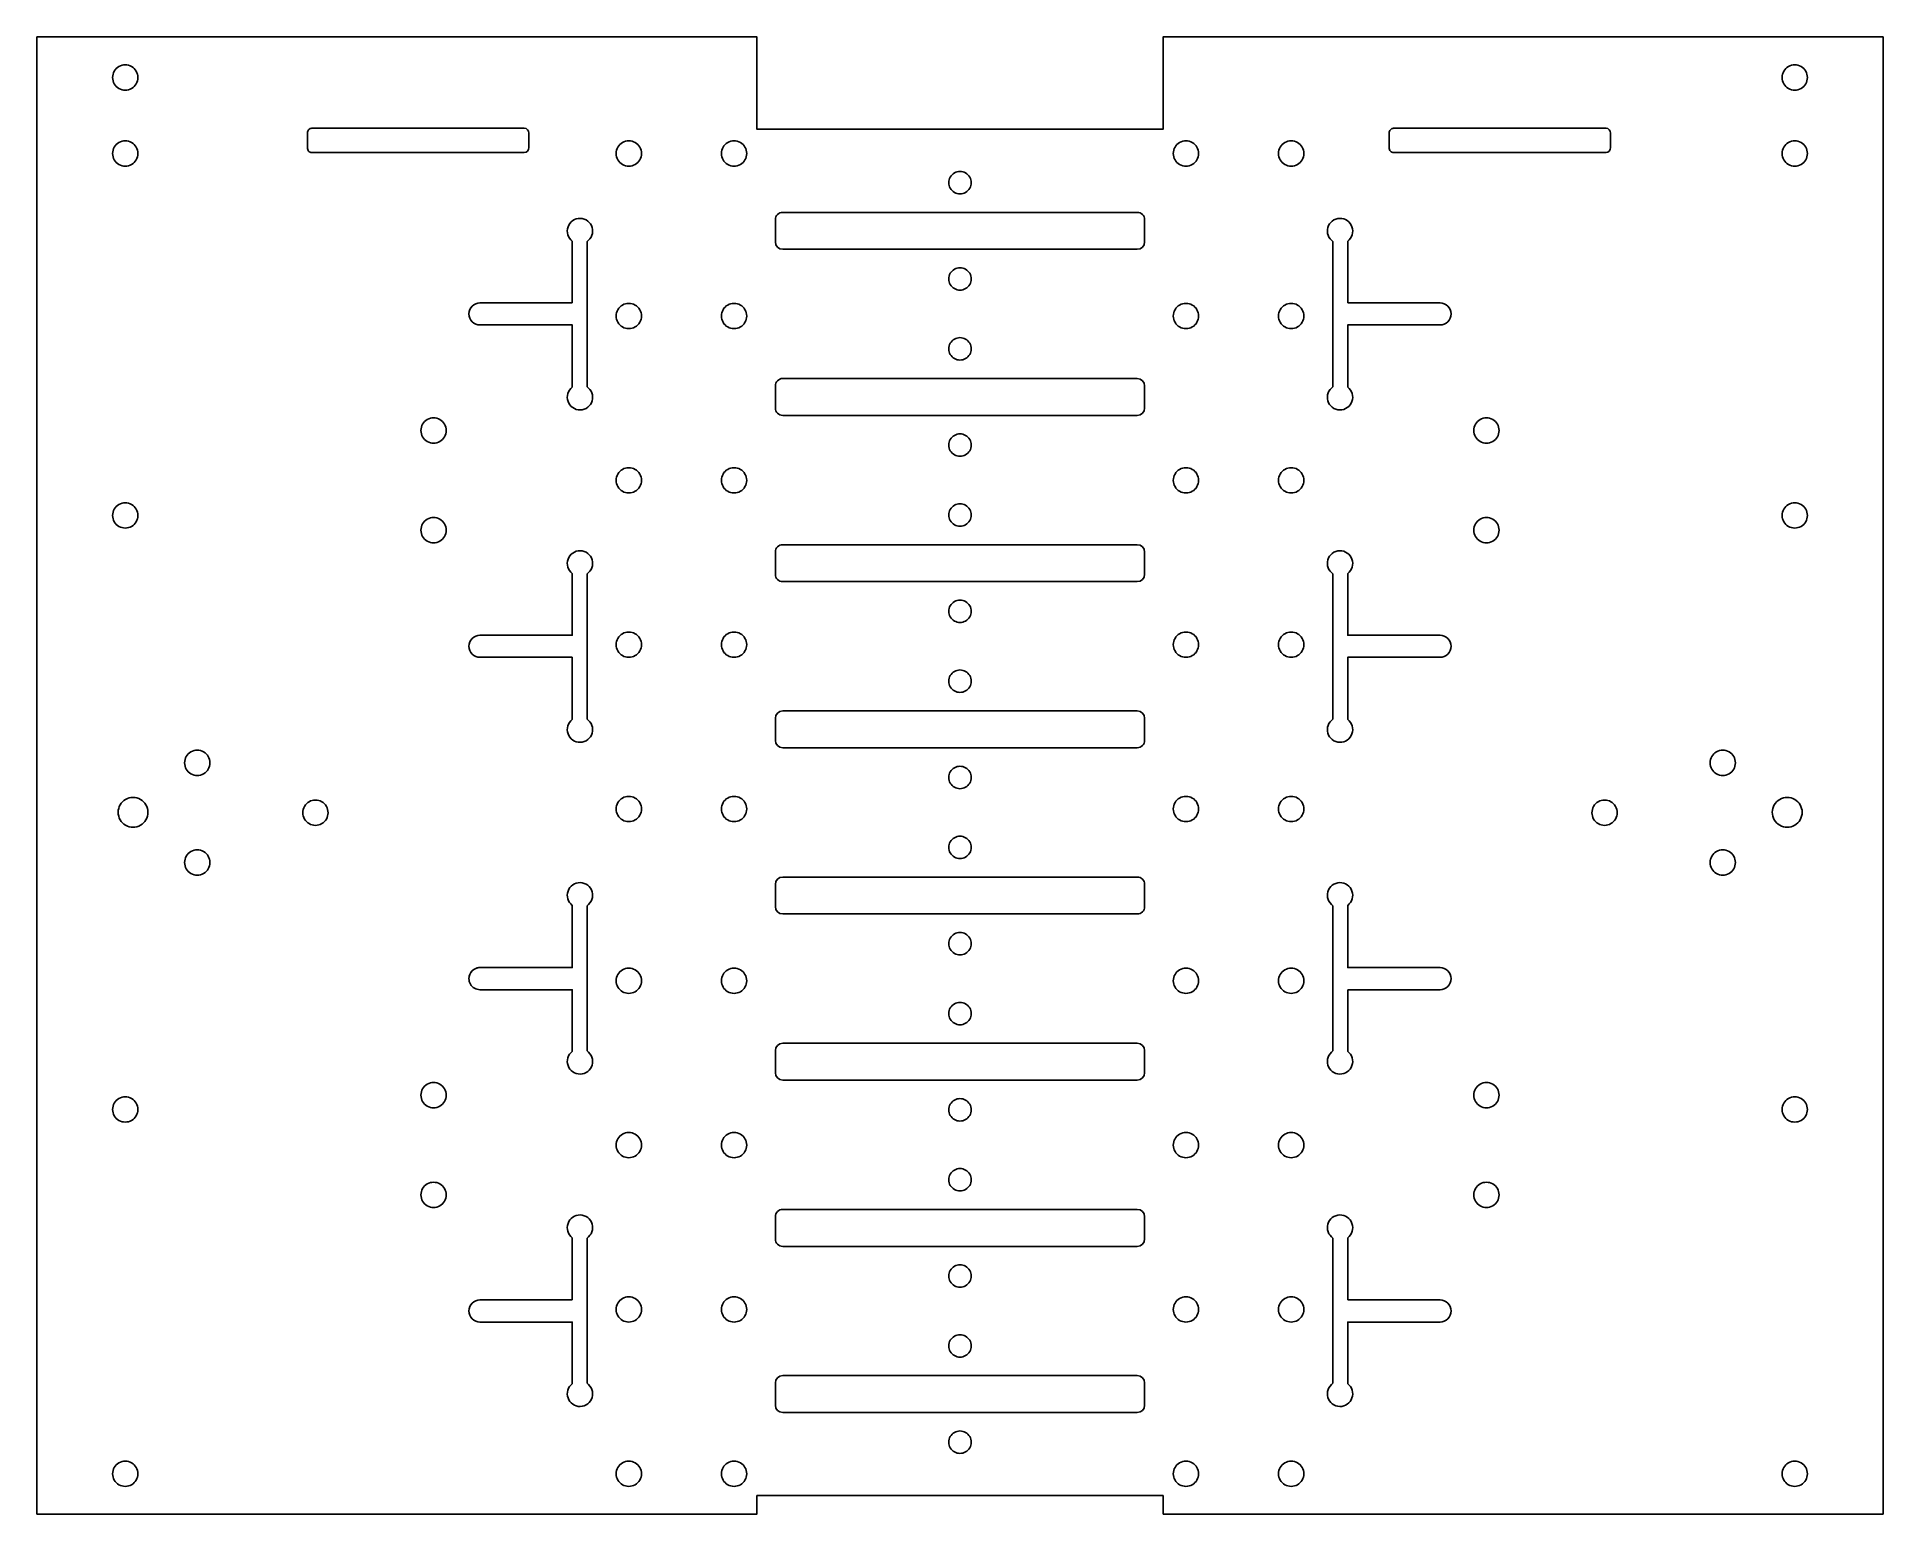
# Model space of a CAD drawing. Extents: x 0 to 250, y 0 to 200.
import ezdxf

# ---------------------------------------------------------------- set-up
doc = ezdxf.new("R2010")
doc.units = 0
doc.layers.get('0').update_dxf_attribs({"linetype": 'CONTINUOUS'})

msp = doc.modelspace()

# ---------------------------------------------------------------- linework, layer by layer
at = {"color": 7}
for points in [[(152.641111, 0.141103), (250.141112, 0.141103), (250.141112, 92.641119), (250.141112, 97.641117), (250.141112, 200.141118), (152.641111, 200.141118), (152.641111, 187.641116), (97.641113, 187.641116), (97.641113, 200.141118), (0.141111, 200.141118), (0.141111, 97.641117), (0.141111, 92.641119), (0.141111, 0.141103), (97.641113, 0.141103), (97.641113, 2.641124), (152.641111, 2.641124)], [(13.820105, 194.641116)], [(239.891117, 194.641116)], [(36.760534, 187.118653)], [(183.256312, 187.118653)], [(13.820121, 184.355589)], [(82.005221, 184.355619)], [(96.255609, 184.355619)], [(157.455612, 184.355619)], [(171.705223, 184.355619)], [(239.891101, 184.355589)], [(126.65821, 180.408215)], [(100.141113, 172.391118)], [(126.65821, 167.374017)], [(82.005221, 162.355618)], [(96.255609, 162.355618)], [(157.455612, 162.355618)], [(171.705223, 162.355618)], [(126.65821, 157.908215)], [(100.141113, 149.891118)], [(55.570122, 146.855588)], [(198.141099, 146.855588)], [(126.65821, 144.874017)], [(82.005221, 140.105614)], [(96.255609, 140.105614)], [(157.455612, 140.105614)], [(171.705223, 140.105614)], [(13.820109, 135.355619)], [(126.65821, 135.408215)], [(239.891114, 135.355619)], [(55.570122, 133.355591)], [(198.141099, 133.355591)], [(100.141113, 127.391118)], [(126.65821, 122.374017)], [(82.005221, 117.855617)], [(96.255609, 117.855617)], [(157.455612, 117.855617)], [(171.705223, 117.855617)], [(126.65821, 112.908215)], [(100.141113, 104.891118)], [(23.570119, 101.855588)], [(230.141099, 101.855588)], [(126.65821, 99.874015)], [(15.17971, 95.160418)], [(39.570122, 95.105588)], [(82.005221, 95.605616)], [(96.255609, 95.605616)], [(157.455612, 95.605616)], [(171.705223, 95.605616)], [(214.141099, 95.105588)], [(239.17971, 95.160418)], [(126.65821, 90.408218)], [(23.570119, 88.355591)], [(230.141099, 88.355591)], [(100.141113, 85.391117)], [(126.65821, 77.374015)], [(82.005221, 72.355618)], [(96.255609, 72.355618)], [(157.455612, 72.355618)], [(171.705223, 72.355618)], [(126.65821, 67.908218)], [(100.141113, 62.891117)], [(55.570122, 56.855588)], [(198.141099, 56.855588)], [(13.820109, 54.926617)], [(126.65821, 54.874015)], [(239.891114, 54.926617)], [(82.005221, 50.105617)], [(96.255609, 50.105617)], [(157.455612, 50.105617)], [(171.705223, 50.105617)], [(126.65821, 45.408218)], [(55.570122, 43.355591)], [(198.141099, 43.355591)], [(100.141113, 40.391117)], [(126.65821, 32.374015)], [(82.005221, 27.855614)], [(96.255609, 27.855614)], [(157.455612, 27.855614)], [(171.705223, 27.855614)], [(126.65821, 22.908207)], [(100.141113, 17.891125)], [(126.65821, 9.874012)], [(13.820121, 5.605569)], [(82.005221, 5.605595)], [(96.255609, 5.605595)], [(157.455612, 5.605595)], [(171.705223, 5.605595)], [(239.891101, 5.605569)]]:
    msp.add_lwpolyline(points, close=True, dxfattribs=at)
for points in [[(101.141114, 176.391118), (149.141113, 176.391118)], [(150.141113, 175.391117), (150.141113, 174.391119)], [(100.141113, 173.391119), (100.141113, 172.391118)], [(74.641111, 172.438137), (74.641111, 152.773097)], [(175.641113, 172.438137), (175.641113, 152.773097)], [(60.141108, 164.141116), (72.641112, 164.141116)], [(190.141113, 164.141116), (177.641114, 164.141116)], [(72.641112, 152.722088), (72.641112, 161.141117), (60.141108, 161.141117)], [(74.641111, 161.141117), (74.641111, 152.773097)], [(175.641113, 161.141117), (175.641113, 152.773097)], [(177.641114, 152.722088), (177.641114, 161.141117), (190.141113, 161.141117)], [(100.141113, 150.891119), (100.141113, 149.891118)], [(150.141111, 150.891119), (150.141111, 149.891118)], [(149.141113, 148.891117), (101.141114, 148.891117)], [(100.141113, 128.391119), (100.141113, 127.391118)], [(150.141111, 128.391119), (150.141111, 127.391118)], [(60.141111, 119.141116), (72.641115, 119.141116), (72.641115, 127.489143)], [(74.641114, 127.438134), (74.641114, 107.773097)], [(149.141113, 126.391117), (101.141114, 126.391117)], [(175.641113, 127.438134), (175.641113, 107.773097)], [(190.141113, 119.141116), (177.641111, 119.141116), (177.641111, 127.489143)], [(72.641115, 107.722088), (72.641115, 116.141117)], [(74.641114, 116.141117), (74.641114, 107.773097)], [(175.641113, 116.141117), (175.641113, 107.773097)], [(177.641111, 107.722088), (177.641111, 116.141117), (190.141113, 116.141117)], [(100.141113, 107.891117), (100.141113, 106.891117)], [(150.141111, 107.891117), (150.141111, 106.891117)], [(72.641115, 82.560144), (72.641115, 74.141119), (60.141111, 74.141119)], [(74.641114, 74.141116), (74.641114, 82.509135)], [(74.641114, 62.844098), (74.641114, 82.509135)], [(100.141113, 82.391118), (100.141113, 83.391119)], [(150.141111, 82.391118), (150.141111, 83.391119)], [(175.641113, 74.141116), (175.641113, 82.509135)], [(175.641113, 62.844098), (175.641113, 82.509135)], [(177.641111, 82.560144), (177.641111, 74.141119), (190.141113, 74.141119)], [(101.141111, 81.391117), (149.14111, 81.391117)], [(60.141111, 71.141117), (72.641115, 71.141117), (72.641115, 62.793089)], [(190.141113, 71.141117), (177.641111, 71.141117)], [(100.141113, 61.891117), (100.141113, 62.891117)], [(150.141111, 61.891117), (150.141111, 62.891117)], [(101.141114, 58.891115), (149.141113, 58.891115)], [(100.141113, 39.391117), (100.141113, 40.391117)], [(150.141111, 39.391117), (150.141111, 40.391117)], [(72.641112, 37.560144), (72.641112, 29.141119)], [(74.641111, 17.844109), (74.641111, 37.509135)], [(175.641113, 29.141119), (175.641113, 37.509135)], [(175.641113, 17.844109), (175.641113, 37.509135)], [(177.641114, 37.560144), (177.641114, 29.141119)], [(60.141108, 26.141125), (72.641112, 26.141125), (72.641112, 17.793097)], [(190.141113, 26.141125), (177.641114, 26.141125), (177.641114, 17.793097)], [(100.141113, 16.891106), (100.141113, 17.891125)], [(149.141113, 18.891118), (101.141114, 18.891118)], [(150.141113, 14.891121), (150.141113, 15.891113)], [(101.141114, 13.891128), (149.141113, 13.891128)]]:
    msp.add_lwpolyline(points, dxfattribs=at)
for points in [[(11.248355, 196.125916), (10.717887, 195.81965), (10.391105, 195.253648), (10.391105, 194.641116)], [(12.962855, 196.125916), (12.432387, 196.432182), (11.778823, 196.432182), (11.248355, 196.125916)], [(13.820105, 194.641116), (13.820105, 195.253648), (13.493323, 195.81965), (12.962855, 196.125916)], [(237.319367, 196.125916), (236.788898, 195.81965), (236.462117, 195.253648), (236.462117, 194.641116)], [(239.033867, 196.125916), (238.503398, 196.432182), (237.849835, 196.432182), (237.319367, 196.125916)], [(239.891117, 194.641116), (239.891117, 195.253648), (239.564335, 195.81965), (239.033867, 196.125916)], [(10.391105, 194.641116), (10.391105, 194.028584), (10.717887, 193.462581), (11.248355, 193.156315)], [(11.248355, 193.156315), (11.778823, 192.850049), (12.432387, 192.850049), (12.962855, 193.156315)], [(12.962855, 193.156315), (13.493323, 193.462581), (13.820105, 194.028584), (13.820105, 194.641116)], [(236.462117, 194.641116), (236.462117, 194.028584), (236.788898, 193.462581), (237.319367, 193.156315)], [(237.319367, 193.156315), (237.849835, 192.850049), (238.503398, 192.850049), (239.033867, 193.156315)], [(239.033867, 193.156315), (239.564335, 193.462581), (239.891117, 194.028584), (239.891117, 194.641116)], [(36.936179, 187.582791), (36.823717, 187.459696), (36.760536, 187.29274), (36.760534, 187.118653)], [(37.36021, 187.775034), (37.201169, 187.775039), (37.04864, 187.705887), (36.936179, 187.582791)], [(66.14381, 187.775034), (66.14381, 187.775034), (37.36021, 187.775034), (37.36021, 187.775034)], [(66.743467, 187.118653), (66.743463, 187.481163), (66.474988, 187.775033), (66.14381, 187.775034)], [(183.431956, 187.582791), (183.319495, 187.459696), (183.256314, 187.29274), (183.256312, 187.118653)], [(183.855987, 187.775034), (183.696946, 187.775039), (183.544418, 187.705887), (183.431956, 187.582791)], [(212.639588, 187.775034), (212.639588, 187.775034), (183.855987, 187.775034), (183.855987, 187.775034)], [(213.239247, 187.118653), (213.239243, 187.481164), (212.970767, 187.775035), (212.639588, 187.775034)], [(11.248371, 185.84039), (10.717903, 185.534124), (10.391121, 184.968121), (10.391121, 184.355589)], [(12.962871, 185.84039), (12.432403, 186.146656), (11.778839, 186.146656), (11.248371, 185.84039)], [(13.820121, 184.355589), (13.820121, 184.968121), (13.493339, 185.534124), (12.962871, 185.84039)], [(36.760531, 187.118653), (36.760531, 187.118653), (36.760531, 185.149481), (36.760531, 185.149481)], [(36.760531, 185.149481), (36.760533, 184.975393), (36.823714, 184.808437), (36.936175, 184.685341)], [(66.14381, 184.493097), (66.474989, 184.493098), (66.743464, 184.78697), (66.743467, 185.149481)], [(66.743467, 185.149481), (66.743467, 185.149481), (66.743467, 187.118653), (66.743467, 187.118653)], [(79.433471, 185.840419), (78.903003, 185.534153), (78.576221, 184.96815), (78.576221, 184.355619)], [(81.147971, 185.840419), (80.617503, 186.146685), (79.963939, 186.146685), (79.433471, 185.840419)], [(82.005221, 184.355619), (82.005221, 184.96815), (81.678439, 185.534153), (81.147971, 185.840419)], [(93.683859, 185.840419), (93.153391, 185.534153), (92.826609, 184.96815), (92.826609, 184.355619)], [(95.398359, 185.840419), (94.867891, 186.146685), (94.214327, 186.146685), (93.683859, 185.840419)], [(96.255609, 184.355619), (96.255609, 184.96815), (95.928827, 185.534153), (95.398359, 185.840419)], [(154.883862, 185.840419), (154.353394, 185.534153), (154.026612, 184.96815), (154.026612, 184.355619)], [(156.598362, 185.840419), (156.067894, 186.146685), (155.41433, 186.146685), (154.883862, 185.840419)], [(157.455612, 184.355619), (157.455612, 184.96815), (157.12883, 185.534153), (156.598362, 185.840419)], [(169.133473, 185.840419), (168.603005, 185.534153), (168.276223, 184.96815), (168.276223, 184.355619)], [(170.847973, 185.840419), (170.317505, 186.146685), (169.663941, 186.146685), (169.133473, 185.840419)], [(171.705223, 184.355619), (171.705223, 184.96815), (171.378441, 185.534153), (170.847973, 185.840419)], [(183.256309, 187.118653), (183.256309, 187.118653), (183.256309, 185.149481), (183.256309, 185.149481)], [(183.256309, 185.149481), (183.256311, 184.975393), (183.319492, 184.808437), (183.431953, 184.685341)], [(212.639588, 184.493097), (212.970768, 184.493097), (213.239245, 184.786969), (213.239247, 185.149481)], [(213.239247, 185.149481), (213.239247, 185.149481), (213.239247, 187.118653), (213.239247, 187.118653)], [(237.319351, 185.84039), (236.788882, 185.534124), (236.462101, 184.968121), (236.462101, 184.355589)], [(239.033851, 185.84039), (238.503382, 186.146656), (237.849819, 186.146656), (237.319351, 185.84039)], [(239.891101, 184.355589), (239.891101, 184.968121), (239.564319, 185.534124), (239.033851, 185.84039)], [(10.391121, 184.355589), (10.391121, 183.743058), (10.717903, 183.177055), (11.248371, 182.870789)], [(11.248371, 182.870789), (11.778839, 182.564523), (12.432403, 182.564523), (12.962871, 182.870789)], [(12.962871, 182.870789), (13.493339, 183.177055), (13.820121, 183.743058), (13.820121, 184.355589)], [(36.936175, 184.685341), (37.048636, 184.562245), (37.201165, 184.493092), (37.360207, 184.493097)], [(37.360207, 184.493097), (37.360207, 184.493097), (66.14381, 184.493097), (66.14381, 184.493097)], [(78.576221, 184.355619), (78.576221, 183.743087), (78.903003, 183.177084), (79.433471, 182.870818)], [(79.433471, 182.870818), (79.963939, 182.564552), (80.617503, 182.564552), (81.147971, 182.870818)], [(81.147971, 182.870818), (81.678439, 183.177084), (82.005221, 183.743087), (82.005221, 184.355619)], [(92.826609, 184.355619), (92.826609, 183.743087), (93.153391, 183.177084), (93.683859, 182.870818)], [(93.683859, 182.870818), (94.214327, 182.564552), (94.867891, 182.564552), (95.398359, 182.870818)], [(95.398359, 182.870818), (95.928827, 183.177084), (96.255609, 183.743087), (96.255609, 184.355619)], [(154.026612, 184.355619), (154.026612, 183.743087), (154.353394, 183.177084), (154.883862, 182.870818)], [(154.883862, 182.870818), (155.41433, 182.564552), (156.067894, 182.564552), (156.598362, 182.870818)], [(156.598362, 182.870818), (157.12883, 183.177084), (157.455612, 183.743087), (157.455612, 184.355619)], [(168.276223, 184.355619), (168.276223, 183.743087), (168.603005, 183.177084), (169.133473, 182.870818)], [(169.133473, 182.870818), (169.663941, 182.564552), (170.317505, 182.564552), (170.847973, 182.870818)], [(170.847973, 182.870818), (171.378441, 183.177084), (171.705223, 183.743087), (171.705223, 184.355619)], [(183.431953, 184.685341), (183.544414, 184.562245), (183.696943, 184.493092), (183.855985, 184.493097)], [(183.855985, 184.493097), (183.855985, 184.493097), (212.639588, 184.493097), (212.639588, 184.493097)], [(236.462101, 184.355589), (236.462101, 183.743058), (236.788882, 183.177055), (237.319351, 182.870789)], [(237.319351, 182.870789), (237.849819, 182.564523), (238.503382, 182.564523), (239.033851, 182.870789)], [(239.033851, 182.870789), (239.564319, 183.177055), (239.891101, 183.743058), (239.891101, 184.355589)], [(124.382233, 181.723007), (123.912675, 181.451751), (123.623606, 180.950493), (123.624011, 180.408215)], [(123.624011, 180.408215), (123.623606, 179.865938), (123.912675, 179.364679), (124.382233, 179.093424)], [(125.899988, 181.723007), (125.430429, 181.994263), (124.851792, 181.994263), (124.382233, 181.723007)], [(126.65821, 180.408215), (126.658615, 180.950493), (126.369546, 181.451751), (125.899988, 181.723007)], [(125.899988, 179.093424), (126.369546, 179.364679), (126.658615, 179.865938), (126.65821, 180.408215)], [(124.382233, 179.093424), (124.851792, 178.822168), (125.430429, 178.822168), (125.899988, 179.093424)], [(72.058538, 174.422498), (72.304685, 175.125084), (72.976104, 175.588538), (73.720318, 175.569559)], [(73.720318, 175.569559), (74.464533, 175.55058), (75.111457, 175.053506), (75.321472, 174.339287)], [(100.141113, 175.391117), (100.141113, 175.656334), (100.24647, 175.910688), (100.434006, 176.098225)], [(100.141113, 172.391118), (100.141113, 172.391118), (100.141113, 175.391117), (100.141113, 175.391117)], [(100.434006, 176.098225), (100.621543, 176.285761), (100.875897, 176.391118), (101.141114, 176.391118)], [(149.141113, 176.391118), (149.40633, 176.391118), (149.660684, 176.285761), (149.84822, 176.098225)], [(149.84822, 176.098225), (150.035757, 175.910688), (150.141114, 175.656334), (150.141113, 175.391117)], [(150.141113, 175.391117), (150.141113, 175.391117), (150.141113, 172.391118), (150.141113, 172.391118)], [(176.561907, 175.569558), (175.817692, 175.550579), (175.170769, 175.053506), (174.960753, 174.339287)], [(178.223687, 174.422498), (177.97754, 175.125083), (177.306121, 175.588537), (176.561907, 175.569558)], [(72.641112, 172.489141), (72.047772, 172.938766), (71.812391, 173.719912), (72.058538, 174.422498)], [(75.321472, 174.339287), (75.531488, 173.625068), (75.256598, 172.856935), (74.641111, 172.438137)], [(174.960753, 174.339287), (174.750737, 173.625068), (175.025627, 172.856936), (175.641113, 172.438137)], [(177.641114, 172.489141), (178.234453, 172.938767), (178.469834, 173.719912), (178.223687, 174.422498)], [(72.641112, 164.141116), (72.641112, 164.141116), (72.641112, 172.489141), (72.641112, 172.489141)], [(101.141114, 171.39112), (100.588829, 171.39112), (100.141114, 171.838834), (100.141113, 172.391118)], [(149.141113, 171.39112), (149.141113, 171.39112), (101.141114, 171.39112), (101.141114, 171.39112)], [(150.141113, 172.391118), (150.141112, 171.838834), (149.693397, 171.39112), (149.141113, 171.39112)], [(177.641114, 164.141116), (177.641114, 164.141116), (177.641114, 172.489141), (177.641114, 172.489141)], [(124.382233, 168.688809), (123.912675, 168.417553), (123.623606, 167.916295), (123.624011, 167.374017)], [(125.899988, 168.688809), (125.430429, 168.960065), (124.851792, 168.960065), (124.382233, 168.688809)], [(126.65821, 167.374017), (126.658615, 167.916295), (126.369546, 168.417553), (125.899988, 168.688809)], [(123.624011, 167.374017), (123.623606, 166.83174), (123.912675, 166.330481), (124.382233, 166.059226)], [(124.382233, 166.059226), (124.851792, 165.78797), (125.430429, 165.78797), (125.899988, 166.059226)], [(125.899988, 166.059226), (126.369546, 166.330481), (126.658615, 166.83174), (126.65821, 167.374017)], [(58.64227, 162.641116), (58.64227, 163.46909), (59.313135, 164.140475), (60.141108, 164.141116)], [(60.141108, 161.141117), (59.313135, 161.141758), (58.64227, 161.813143), (58.64227, 162.641116)], [(79.433471, 163.840418), (78.903003, 163.534152), (78.576221, 162.968149), (78.576221, 162.355618)], [(81.147971, 163.840418), (80.617503, 164.146684), (79.963939, 164.146684), (79.433471, 163.840418)], [(82.005221, 162.355618), (82.005221, 162.968149), (81.678439, 163.534152), (81.147971, 163.840418)], [(93.683859, 163.840418), (93.153391, 163.534152), (92.826609, 162.968149), (92.826609, 162.355618)], [(95.398359, 163.840418), (94.867891, 164.146684), (94.214327, 164.146684), (93.683859, 163.840418)], [(96.255609, 162.355618), (96.255609, 162.968149), (95.928827, 163.534152), (95.398359, 163.840418)], [(154.883862, 163.840418), (154.353394, 163.534152), (154.026612, 162.968149), (154.026612, 162.355618)], [(156.598362, 163.840418), (156.067894, 164.146684), (155.41433, 164.146684), (154.883862, 163.840418)], [(157.455612, 162.355618), (157.455612, 162.968149), (157.12883, 163.534152), (156.598362, 163.840418)], [(169.133473, 163.840418), (168.603005, 163.534152), (168.276223, 162.968149), (168.276223, 162.355618)], [(170.847973, 163.840418), (170.317505, 164.146684), (169.663941, 164.146684), (169.133473, 163.840418)], [(171.705223, 162.355618), (171.705223, 162.968149), (171.378441, 163.534152), (170.847973, 163.840418)], [(191.639951, 162.641116), (191.639951, 163.46909), (190.969086, 164.140475), (190.141113, 164.141116)], [(190.141113, 161.141117), (190.969086, 161.141758), (191.639951, 161.813143), (191.639951, 162.641116)], [(78.576221, 162.355618), (78.576221, 161.743086), (78.903003, 161.177083), (79.433471, 160.870817)], [(79.433471, 160.870817), (79.963939, 160.564551), (80.617503, 160.564551), (81.147971, 160.870817)], [(81.147971, 160.870817), (81.678439, 161.177083), (82.005221, 161.743086), (82.005221, 162.355618)], [(92.826609, 162.355618), (92.826609, 161.743086), (93.153391, 161.177083), (93.683859, 160.870817)], [(93.683859, 160.870817), (94.214327, 160.564551), (94.867891, 160.564551), (95.398359, 160.870817)], [(95.398359, 160.870817), (95.928827, 161.177083), (96.255609, 161.743086), (96.255609, 162.355618)], [(154.026612, 162.355618), (154.026612, 161.743086), (154.353394, 161.177083), (154.883862, 160.870817)], [(154.883862, 160.870817), (155.41433, 160.564551), (156.067894, 160.564551), (156.598362, 160.870817)], [(156.598362, 160.870817), (157.12883, 161.177083), (157.455612, 161.743086), (157.455612, 162.355618)], [(168.276223, 162.355618), (168.276223, 161.743086), (168.603005, 161.177083), (169.133473, 160.870817)], [(169.133473, 160.870817), (169.663941, 160.564551), (170.317505, 160.564551), (170.847973, 160.870817)], [(170.847973, 160.870817), (171.378441, 161.177083), (171.705223, 161.743086), (171.705223, 162.355618)], [(124.382233, 159.223007), (123.912675, 158.951751), (123.623606, 158.450493), (123.624011, 157.908215)], [(123.624011, 157.908215), (123.623606, 157.365938), (123.912675, 156.864679), (124.382233, 156.593424)], [(125.899988, 159.223007), (125.430429, 159.494263), (124.851792, 159.494263), (124.382233, 159.223007)], [(126.65821, 157.908215), (126.658615, 158.450493), (126.369546, 158.951751), (125.899988, 159.223007)], [(125.899988, 156.593424), (126.369546, 156.864679), (126.658615, 157.365938), (126.65821, 157.908215)], [(124.382233, 156.593424), (124.851792, 156.322168), (125.430429, 156.322168), (125.899988, 156.593424)], [(72.058543, 150.788729), (71.812395, 151.491315), (72.047773, 152.272461), (72.641112, 152.722088)], [(74.641111, 152.773097), (75.256599, 152.354301), (75.531491, 151.586169), (75.321477, 150.871949)], [(100.141113, 152.891117), (100.141113, 153.156334), (100.24647, 153.410688), (100.434006, 153.598225)], [(100.141113, 149.891118), (100.141113, 149.891118), (100.141113, 152.891117), (100.141113, 152.891117)], [(100.434006, 153.598225), (100.621543, 153.785761), (100.875897, 153.891118), (101.141114, 153.891118)], [(101.141114, 153.891118), (101.141114, 153.891118), (149.141113, 153.891118), (149.141113, 153.891118)], [(149.141113, 153.891118), (149.693397, 153.891117), (150.141111, 153.443401), (150.141111, 152.891117)], [(150.141111, 152.891117), (150.141111, 152.891117), (150.141111, 149.891118), (150.141111, 149.891118)], [(175.641113, 152.773097), (175.025626, 152.3543), (174.750734, 151.586168), (174.960748, 150.871949)], [(178.223681, 150.78873), (178.46983, 151.491315), (178.234452, 152.272461), (177.641114, 152.722088)], [(73.720327, 149.641673), (72.976112, 149.622692), (72.304692, 150.086144), (72.058543, 150.788729)], [(75.321477, 150.871949), (75.111463, 150.157729), (74.464541, 149.660654), (73.720327, 149.641673)], [(174.960748, 150.871949), (175.170762, 150.15773), (175.817684, 149.660654), (176.561898, 149.641674)], [(176.561898, 149.641674), (177.306113, 149.622693), (177.977533, 150.086145), (178.223681, 150.78873)], [(52.998372, 148.340388), (52.467903, 148.034122), (52.141122, 147.46812), (52.141122, 146.855588)], [(54.712872, 148.340388), (54.182403, 148.646654), (53.52884, 148.646654), (52.998372, 148.340388)], [(55.570122, 146.855588), (55.570122, 147.46812), (55.24334, 148.034122), (54.712872, 148.340388)], [(100.434006, 149.18401), (100.24647, 149.371547), (100.141113, 149.625901), (100.141113, 149.891118)], [(101.141114, 148.891117), (100.875897, 148.891117), (100.621543, 148.996474), (100.434006, 149.18401)], [(150.141111, 149.891118), (150.141111, 149.338834), (149.693397, 148.891118), (149.141113, 148.891117)], [(195.569349, 148.340388), (195.038881, 148.034122), (194.712099, 147.46812), (194.712099, 146.855588)], [(197.283849, 148.340388), (196.753381, 148.646654), (196.099818, 148.646654), (195.569349, 148.340388)], [(198.141099, 146.855588), (198.141099, 147.46812), (197.814318, 148.034122), (197.283849, 148.340388)], [(52.141122, 146.855588), (52.141122, 146.243056), (52.467903, 145.677053), (52.998372, 145.370787)], [(52.998372, 145.370787), (53.52884, 145.064521), (54.182403, 145.064521), (54.712872, 145.370787)], [(54.712872, 145.370787), (55.24334, 145.677053), (55.570122, 146.243056), (55.570122, 146.855588)], [(124.382233, 146.188809), (123.912675, 145.917553), (123.623606, 145.416295), (123.624011, 144.874017)], [(125.899988, 146.188809), (125.430429, 146.460065), (124.851792, 146.460065), (124.382233, 146.188809)], [(126.65821, 144.874017), (126.658615, 145.416295), (126.369546, 145.917553), (125.899988, 146.188809)], [(194.712099, 146.855588), (194.712099, 146.243056), (195.038881, 145.677053), (195.569349, 145.370787)], [(195.569349, 145.370787), (196.099818, 145.064521), (196.753381, 145.064521), (197.283849, 145.370787)], [(197.283849, 145.370787), (197.814318, 145.677053), (198.141099, 146.243056), (198.141099, 146.855588)], [(123.624011, 144.874017), (123.623606, 144.33174), (123.912675, 143.830481), (124.382233, 143.559226)], [(124.382233, 143.559226), (124.851792, 143.28797), (125.430429, 143.28797), (125.899988, 143.559226)], [(125.899988, 143.559226), (126.369546, 143.830481), (126.658615, 144.33174), (126.65821, 144.874017)], [(79.433471, 141.590415), (78.903003, 141.284149), (78.576221, 140.718146), (78.576221, 140.105614)], [(78.576221, 140.105614), (78.576221, 139.493083), (78.903003, 138.92708), (79.433471, 138.620814)], [(81.147971, 141.590415), (80.617503, 141.896681), (79.963939, 141.896681), (79.433471, 141.590415)], [(82.005221, 140.105614), (82.005221, 140.718146), (81.678439, 141.284149), (81.147971, 141.590415)], [(81.147971, 138.620814), (81.678439, 138.92708), (82.005221, 139.493083), (82.005221, 140.105614)], [(93.683859, 141.590415), (93.153391, 141.284149), (92.826609, 140.718146), (92.826609, 140.105614)], [(92.826609, 140.105614), (92.826609, 139.493083), (93.153391, 138.92708), (93.683859, 138.620814)], [(95.398359, 141.590415), (94.867891, 141.896681), (94.214327, 141.896681), (93.683859, 141.590415)], [(96.255609, 140.105614), (96.255609, 140.718146), (95.928827, 141.284149), (95.398359, 141.590415)], [(95.398359, 138.620814), (95.928827, 138.92708), (96.255609, 139.493083), (96.255609, 140.105614)], [(154.883862, 141.590415), (154.353394, 141.284149), (154.026612, 140.718146), (154.026612, 140.105614)], [(154.026612, 140.105614), (154.026612, 139.493083), (154.353394, 138.92708), (154.883862, 138.620814)], [(156.598362, 141.590415), (156.067894, 141.896681), (155.41433, 141.896681), (154.883862, 141.590415)], [(157.455612, 140.105614), (157.455612, 140.718146), (157.12883, 141.284149), (156.598362, 141.590415)], [(156.598362, 138.620814), (157.12883, 138.92708), (157.455612, 139.493083), (157.455612, 140.105614)], [(169.133473, 141.590415), (168.603005, 141.284149), (168.276223, 140.718146), (168.276223, 140.105614)], [(168.276223, 140.105614), (168.276223, 139.493083), (168.603005, 138.92708), (169.133473, 138.620814)], [(170.847973, 141.590415), (170.317505, 141.896681), (169.663941, 141.896681), (169.133473, 141.590415)], [(171.705223, 140.105614), (171.705223, 140.718146), (171.378441, 141.284149), (170.847973, 141.590415)], [(170.847973, 138.620814), (171.378441, 138.92708), (171.705223, 139.493083), (171.705223, 140.105614)], [(79.433471, 138.620814), (79.963939, 138.314548), (80.617503, 138.314548), (81.147971, 138.620814)], [(93.683859, 138.620814), (94.214327, 138.314548), (94.867891, 138.314548), (95.398359, 138.620814)], [(154.883862, 138.620814), (155.41433, 138.314548), (156.067894, 138.314548), (156.598362, 138.620814)], [(169.133473, 138.620814), (169.663941, 138.314548), (170.317505, 138.314548), (170.847973, 138.620814)], [(11.248359, 136.840419), (10.717891, 136.534153), (10.391109, 135.968151), (10.391109, 135.355619)], [(10.391109, 135.355619), (10.391109, 134.743087), (10.717891, 134.177084), (11.248359, 133.870818)], [(12.962859, 136.840419), (12.432391, 137.146685), (11.778827, 137.146685), (11.248359, 136.840419)], [(13.820109, 135.355619), (13.820109, 135.968151), (13.493327, 136.534153), (12.962859, 136.840419)], [(12.962859, 133.870818), (13.493327, 134.177084), (13.820109, 134.743087), (13.820109, 135.355619)], [(54.712872, 134.840391), (54.182403, 135.146657), (53.52884, 135.146657), (52.998372, 134.840391)], [(124.382233, 136.723007), (123.912675, 136.451751), (123.623606, 135.950493), (123.624011, 135.408215)], [(123.624011, 135.408215), (123.623606, 134.865938), (123.912675, 134.364679), (124.382233, 134.093424)], [(125.899988, 136.723007), (125.430429, 136.994263), (124.851792, 136.994263), (124.382233, 136.723007)], [(126.65821, 135.408215), (126.658615, 135.950493), (126.369546, 136.451751), (125.899988, 136.723007)], [(125.899988, 134.093424), (126.369546, 134.364679), (126.658615, 134.865938), (126.65821, 135.408215)], [(197.283849, 134.840391), (196.753381, 135.146657), (196.099818, 135.146657), (195.569349, 134.840391)], [(237.319364, 136.840419), (236.788896, 136.534153), (236.462114, 135.968151), (236.462114, 135.355619)], [(236.462114, 135.355619), (236.462114, 134.743087), (236.788896, 134.177084), (237.319364, 133.870818)], [(239.033864, 136.840419), (238.503396, 137.146685), (237.849832, 137.146685), (237.319364, 136.840419)], [(239.891114, 135.355619), (239.891114, 135.968151), (239.564332, 136.534153), (239.033864, 136.840419)], [(239.033864, 133.870818), (239.564332, 134.177084), (239.891114, 134.743087), (239.891114, 135.355619)], [(11.248359, 133.870818), (11.778827, 133.564552), (12.432391, 133.564552), (12.962859, 133.870818)], [(52.998372, 134.840391), (52.467903, 134.534126), (52.141122, 133.968123), (52.141122, 133.355591)], [(52.141122, 133.355591), (52.141122, 132.743059), (52.467903, 132.177056), (52.998372, 131.87079)], [(55.570122, 133.355591), (55.570122, 133.968123), (55.24334, 134.534126), (54.712872, 134.840391)], [(54.712872, 131.87079), (55.24334, 132.177056), (55.570122, 132.743059), (55.570122, 133.355591)], [(124.382233, 134.093424), (124.851792, 133.822168), (125.430429, 133.822168), (125.899988, 134.093424)], [(195.569349, 134.840391), (195.038881, 134.534126), (194.712099, 133.968123), (194.712099, 133.355591)], [(194.712099, 133.355591), (194.712099, 132.743059), (195.038881, 132.177056), (195.569349, 131.87079)], [(198.141099, 133.355591), (198.141099, 133.968123), (197.814318, 134.534126), (197.283849, 134.840391)], [(197.283849, 131.87079), (197.814318, 132.177056), (198.141099, 132.743059), (198.141099, 133.355591)], [(237.319364, 133.870818), (237.849832, 133.564552), (238.503396, 133.564552), (239.033864, 133.870818)], [(52.998372, 131.87079), (53.52884, 131.564524), (54.182403, 131.564524), (54.712872, 131.87079)], [(72.058546, 129.422502), (72.304695, 130.125088), (72.976115, 130.58854), (73.720329, 130.569559)], [(73.720329, 130.569559), (74.464544, 130.550578), (75.111466, 130.053502), (75.32148, 129.339283)], [(100.141113, 130.391117), (100.141113, 130.656334), (100.24647, 130.910688), (100.434006, 131.098225)], [(100.141113, 127.391118), (100.141113, 127.391118), (100.141113, 130.391117), (100.141113, 130.391117)], [(100.434006, 131.098225), (100.621543, 131.285761), (100.875897, 131.391118), (101.141114, 131.391118)], [(101.141114, 131.391118), (101.141114, 131.391118), (149.141113, 131.391118), (149.141113, 131.391118)], [(149.141113, 131.391118), (149.693397, 131.391117), (150.141111, 130.943401), (150.141111, 130.391117)], [(150.141111, 130.391117), (150.141111, 130.391117), (150.141111, 127.391118), (150.141111, 127.391118)], [(176.561897, 130.569559), (175.817682, 130.550578), (175.17076, 130.053502), (174.960746, 129.339283)], [(178.22368, 129.422502), (177.977532, 130.125088), (177.306112, 130.58854), (176.561897, 130.569559)], [(195.569349, 131.87079), (196.099818, 131.564524), (196.753381, 131.564524), (197.283849, 131.87079)], [(72.641115, 127.489143), (72.047776, 127.93877), (71.812397, 128.719917), (72.058546, 129.422502)], [(75.32148, 129.339283), (75.531494, 128.625063), (75.256601, 127.856931), (74.641114, 127.438134)], [(174.960746, 129.339283), (174.750733, 128.625063), (175.025625, 127.856931), (175.641113, 127.438134)], [(177.641111, 127.489143), (178.23445, 127.93877), (178.469829, 128.719917), (178.22368, 129.422502)], [(100.434006, 126.68401), (100.24647, 126.871547), (100.141113, 127.125901), (100.141113, 127.391118)], [(101.141114, 126.391117), (100.875897, 126.391117), (100.621543, 126.496474), (100.434006, 126.68401)], [(150.141111, 127.391118), (150.141111, 126.838834), (149.693397, 126.391118), (149.141113, 126.391117)], [(124.382233, 123.688809), (123.912675, 123.417553), (123.623606, 122.916295), (123.624011, 122.374017)], [(125.899988, 123.688809), (125.430429, 123.960065), (124.851792, 123.960065), (124.382233, 123.688809)], [(126.65821, 122.374017), (126.658615, 122.916295), (126.369546, 123.417553), (125.899988, 123.688809)], [(123.624011, 122.374017), (123.623606, 121.83174), (123.912675, 121.330481), (124.382233, 121.059226)], [(124.382233, 121.059226), (124.851792, 120.78797), (125.430429, 120.78797), (125.899988, 121.059226)], [(125.899988, 121.059226), (126.369546, 121.330481), (126.658615, 121.83174), (126.65821, 122.374017)], [(58.641111, 117.643135), (58.640575, 117.244961), (58.798374, 116.862911), (59.079737, 116.58117)], [(58.642272, 117.641116), (58.642272, 118.46909), (59.313138, 119.140475), (60.141111, 119.141116)], [(60.141111, 116.141117), (59.313138, 116.141758), (58.642272, 116.813143), (58.642272, 117.641116)], [(79.433471, 119.340417), (78.903003, 119.034151), (78.576221, 118.468149), (78.576221, 117.855617)], [(78.576221, 117.855617), (78.576221, 117.243085), (78.903003, 116.677082), (79.433471, 116.370816)], [(81.147971, 119.340417), (80.617503, 119.646683), (79.963939, 119.646683), (79.433471, 119.340417)], [(82.005221, 117.855617), (82.005221, 118.468149), (81.678439, 119.034151), (81.147971, 119.340417)], [(81.147971, 116.370816), (81.678439, 116.677082), (82.005221, 117.243085), (82.005221, 117.855617)], [(93.683859, 119.340417), (93.153391, 119.034151), (92.826609, 118.468149), (92.826609, 117.855617)], [(92.826609, 117.855617), (92.826609, 117.243085), (93.153391, 116.677082), (93.683859, 116.370816)], [(95.398359, 119.340417), (94.867891, 119.646683), (94.214327, 119.646683), (93.683859, 119.340417)], [(96.255609, 117.855617), (96.255609, 118.468149), (95.928827, 119.034151), (95.398359, 119.340417)], [(95.398359, 116.370816), (95.928827, 116.677082), (96.255609, 117.243085), (96.255609, 117.855617)], [(154.883862, 119.340417), (154.353394, 119.034151), (154.026612, 118.468148), (154.026612, 117.855617)], [(154.026612, 117.855617), (154.026612, 117.243085), (154.353394, 116.677082), (154.883862, 116.370816)], [(156.598362, 119.340417), (156.067894, 119.646683), (155.41433, 119.646683), (154.883862, 119.340417)], [(157.455612, 117.855617), (157.455612, 118.468148), (157.12883, 119.034151), (156.598362, 119.340417)], [(156.598362, 116.370816), (157.12883, 116.677082), (157.455612, 117.243085), (157.455612, 117.855617)], [(169.133473, 119.340417), (168.603005, 119.034151), (168.276223, 118.468148), (168.276223, 117.855617)], [(168.276223, 117.855617), (168.276223, 117.243085), (168.603005, 116.677082), (169.133473, 116.370816)], [(170.847973, 119.340417), (170.317505, 119.646683), (169.663941, 119.646683), (169.133473, 119.340417)], [(171.705223, 117.855617), (171.705223, 118.468148), (171.378441, 119.034151), (170.847973, 119.340417)], [(170.847973, 116.370816), (171.378441, 116.677082), (171.705223, 117.243085), (171.705223, 117.855617)], [(191.639951, 117.641116), (191.639951, 118.46909), (190.969086, 119.140475), (190.141113, 119.141116)], [(190.141113, 116.141117), (190.969086, 116.141758), (191.639951, 116.813143), (191.639951, 117.641116)], [(59.079737, 116.58117), (59.361099, 116.299429), (59.742936, 116.141116), (60.141111, 116.141117)], [(72.641115, 116.141117), (72.641115, 116.141117), (60.141111, 116.141117), (60.141111, 116.141117)], [(79.433471, 116.370816), (79.963939, 116.06455), (80.617503, 116.06455), (81.147971, 116.370816)], [(93.683859, 116.370816), (94.214327, 116.06455), (94.867891, 116.06455), (95.398359, 116.370816)], [(154.883862, 116.370816), (155.41433, 116.06455), (156.067894, 116.06455), (156.598362, 116.370816)], [(169.133473, 116.370816), (169.663941, 116.06455), (170.317505, 116.06455), (170.847973, 116.370816)], [(124.382233, 114.223007), (123.912675, 113.951751), (123.623606, 113.450493), (123.624011, 112.908215)], [(123.624011, 112.908215), (123.623606, 112.365938), (123.912675, 111.864679), (124.382233, 111.593424)], [(125.899988, 114.223007), (125.430429, 114.494263), (124.851792, 114.494263), (124.382233, 114.223007)], [(126.65821, 112.908215), (126.658615, 113.450493), (126.369546, 113.951751), (125.899988, 114.223007)], [(125.899988, 111.593424), (126.369546, 111.864679), (126.658615, 112.365938), (126.65821, 112.908215)], [(124.382233, 111.593424), (124.851792, 111.322168), (125.430429, 111.322168), (125.899988, 111.593424)], [(72.058546, 105.788729), (71.812397, 106.491315), (72.047776, 107.272461), (72.641115, 107.722088)], [(74.641114, 107.773097), (75.256601, 107.354301), (75.531494, 106.586169), (75.32148, 105.871949)], [(100.141113, 107.891117), (100.141114, 108.4434), (100.588828, 108.891114), (101.141111, 108.891115)], [(100.141113, 104.891118), (100.141113, 104.891118), (100.141113, 107.891117), (100.141113, 107.891117)], [(101.141111, 108.891115), (101.141111, 108.891115), (149.14111, 108.891115), (149.14111, 108.891115)], [(149.14111, 108.891115), (149.693394, 108.891116), (150.14111, 108.443401), (150.141111, 107.891117)], [(150.141111, 107.891117), (150.141111, 107.891117), (150.141111, 104.891118), (150.141111, 104.891118)], [(175.641113, 107.773097), (175.025625, 107.354301), (174.750733, 106.586169), (174.960746, 105.871949)], [(178.22368, 105.788729), (178.469829, 106.491315), (178.23445, 107.272461), (177.641111, 107.722088)], [(73.720329, 104.641673), (72.976115, 104.622692), (72.304695, 105.086144), (72.058546, 105.788729)], [(75.32148, 105.871949), (75.111466, 105.157729), (74.464544, 104.660654), (73.720329, 104.641673)], [(174.960746, 105.871949), (175.17076, 105.157729), (175.817682, 104.660654), (176.561897, 104.641673)], [(176.561897, 104.641673), (177.306112, 104.622692), (177.977532, 105.086144), (178.22368, 105.788729)], [(20.997856, 103.341873), (20.467126, 103.035211), (20.140484, 102.468544), (20.141121, 101.855588)], [(22.713385, 103.341873), (22.182655, 103.648535), (21.528586, 103.648535), (20.997856, 103.341873)], [(23.570119, 101.855588), (23.570757, 102.468544), (23.244114, 103.035211), (22.713385, 103.341873)], [(101.141111, 103.891117), (100.588827, 103.891118), (100.141113, 104.338834), (100.141113, 104.891118)], [(149.14111, 103.891117), (149.14111, 103.891117), (101.141111, 103.891117), (101.141111, 103.891117)], [(149.848218, 104.184011), (149.660681, 103.996474), (149.406327, 103.891117), (149.14111, 103.891117)], [(150.141111, 104.891118), (150.141111, 104.625901), (150.035754, 104.371547), (149.848218, 104.184011)], [(227.569349, 103.340388), (227.038881, 103.034122), (226.712099, 102.46812), (226.712099, 101.855588)], [(229.283849, 103.340388), (228.753381, 103.646654), (228.099817, 103.646654), (227.569349, 103.340388)], [(230.141099, 101.855588), (230.141099, 102.46812), (229.814317, 103.034122), (229.283849, 103.340388)], [(20.141121, 101.855588), (20.140484, 101.242632), (20.467126, 100.675964), (20.997856, 100.369302)], [(20.997856, 100.369302), (21.528586, 100.06264), (22.182655, 100.06264), (22.713385, 100.369302)], [(22.713385, 100.369302), (23.244114, 100.675964), (23.570757, 101.242632), (23.570119, 101.855588)], [(124.382233, 101.188806), (123.912675, 100.917551), (123.623606, 100.416292), (123.624011, 99.874015)], [(125.899988, 101.188806), (125.430429, 101.460062), (124.851792, 101.460062), (124.382233, 101.188806)], [(126.65821, 99.874015), (126.658615, 100.416292), (126.369546, 100.917551), (125.899988, 101.188806)], [(226.712099, 101.855588), (226.712099, 101.243056), (227.038881, 100.677053), (227.569349, 100.370787)], [(227.569349, 100.370787), (228.099817, 100.064521), (228.753381, 100.064521), (229.283849, 100.370787)], [(229.283849, 100.370787), (229.814317, 100.677053), (230.141099, 101.243056), (230.141099, 101.855588)], [(123.624011, 99.874015), (123.623606, 99.331737), (123.912675, 98.830479), (124.382233, 98.559223)], [(124.382233, 98.559223), (124.851792, 98.287967), (125.430429, 98.287967), (125.899988, 98.559223)], [(125.899988, 98.559223), (126.369546, 98.830479), (126.658615, 99.331737), (126.65821, 99.874015)], [(12.15076, 96.909183), (11.525986, 96.54847), (11.14111, 95.881844), (11.14111, 95.160418)], [(11.14111, 95.160418), (11.14111, 94.438991), (11.525986, 93.772366), (12.15076, 93.411653)], [(14.17006, 96.909183), (13.545286, 97.269896), (12.775534, 97.269896), (12.15076, 96.909183)], [(15.17971, 95.160418), (15.17971, 95.881844), (14.794834, 96.54847), (14.17006, 96.909183)], [(14.17006, 93.411653), (14.794834, 93.772366), (15.17971, 94.438991), (15.17971, 95.160418)], [(36.998372, 96.590389), (36.467904, 96.284123), (36.141122, 95.71812), (36.141122, 95.105588)], [(36.141122, 95.105588), (36.141122, 94.493056), (36.467904, 93.927053), (36.998372, 93.620787)], [(38.712872, 96.590389), (38.182404, 96.896655), (37.52884, 96.896655), (36.998372, 96.590389)], [(39.570122, 95.105588), (39.570122, 95.71812), (39.24334, 96.284123), (38.712872, 96.590389)], [(38.712872, 93.620787), (39.24334, 93.927053), (39.570122, 94.493056), (39.570122, 95.105588)], [(79.433471, 97.090417), (78.903003, 96.784151), (78.576221, 96.218148), (78.576221, 95.605616)], [(78.576221, 95.605616), (78.576221, 94.993084), (78.903003, 94.427081), (79.433471, 94.120815)], [(81.147971, 97.090417), (80.617503, 97.396683), (79.963939, 97.396683), (79.433471, 97.090417)], [(82.005221, 95.605616), (82.005221, 96.218148), (81.678439, 96.784151), (81.147971, 97.090417)], [(81.147971, 94.120815), (81.678439, 94.427081), (82.005221, 94.993084), (82.005221, 95.605616)], [(93.683859, 97.090417), (93.153391, 96.784151), (92.826609, 96.218148), (92.826609, 95.605616)], [(92.826609, 95.605616), (92.826609, 94.993084), (93.153391, 94.427081), (93.683859, 94.120815)], [(95.398359, 97.090417), (94.867891, 97.396683), (94.214327, 97.396683), (93.683859, 97.090417)], [(96.255609, 95.605616), (96.255609, 96.218148), (95.928827, 96.784151), (95.398359, 97.090417)], [(95.398359, 94.120815), (95.928827, 94.427081), (96.255609, 94.993084), (96.255609, 95.605616)], [(154.883862, 97.090417), (154.353394, 96.784151), (154.026612, 96.218148), (154.026612, 95.605616)], [(154.026612, 95.605616), (154.026612, 94.993084), (154.353394, 94.427082), (154.883862, 94.120816)], [(156.598362, 97.090417), (156.067894, 97.396683), (155.41433, 97.396683), (154.883862, 97.090417)], [(157.455612, 95.605616), (157.455612, 96.218148), (157.12883, 96.784151), (156.598362, 97.090417)], [(156.598362, 94.120816), (157.12883, 94.427082), (157.455612, 94.993084), (157.455612, 95.605616)], [(169.133473, 97.090417), (168.603005, 96.784151), (168.276223, 96.218148), (168.276223, 95.605616)], [(168.276223, 95.605616), (168.276223, 94.993084), (168.603005, 94.427082), (169.133473, 94.120816)], [(170.847973, 97.090417), (170.317505, 97.396683), (169.663941, 97.396683), (169.133473, 97.090417)], [(171.705223, 95.605616), (171.705223, 96.218148), (171.378441, 96.784151), (170.847973, 97.090417)], [(170.847973, 94.120816), (171.378441, 94.427082), (171.705223, 94.993084), (171.705223, 95.605616)], [(211.569349, 96.590389), (211.038881, 96.284123), (210.712099, 95.71812), (210.712099, 95.105588)], [(210.712099, 95.105588), (210.712099, 94.493056), (211.038881, 93.927053), (211.569349, 93.620787)], [(213.283849, 96.590389), (212.753381, 96.896655), (212.099817, 96.896655), (211.569349, 96.590389)], [(214.141099, 95.105588), (214.141099, 95.71812), (213.814317, 96.284123), (213.283849, 96.590389)], [(213.283849, 93.620787), (213.814317, 93.927053), (214.141099, 94.493056), (214.141099, 95.105588)], [(236.15076, 96.909183), (235.525987, 96.54847), (235.14111, 95.881844), (235.14111, 95.160418)], [(235.14111, 95.160418), (235.14111, 94.438991), (235.525987, 93.772366), (236.15076, 93.411653)], [(238.17006, 96.909183), (237.545287, 97.269896), (236.775534, 97.269896), (236.15076, 96.909183)], [(239.17971, 95.160418), (239.17971, 95.881844), (238.794834, 96.54847), (238.17006, 96.909183)], [(238.17006, 93.411653), (238.794834, 93.772366), (239.17971, 94.438991), (239.17971, 95.160418)], [(12.15076, 93.411653), (12.775534, 93.050939), (13.545286, 93.050939), (14.17006, 93.411653)], [(36.998372, 93.620787), (37.52884, 93.314522), (38.182404, 93.314522), (38.712872, 93.620787)], [(79.433471, 94.120815), (79.963939, 93.81455), (80.617503, 93.81455), (81.147971, 94.120815)], [(93.683859, 94.120815), (94.214327, 93.81455), (94.867891, 93.81455), (95.398359, 94.120815)], [(154.883862, 94.120816), (155.41433, 93.81455), (156.067894, 93.81455), (156.598362, 94.120816)], [(169.133473, 94.120816), (169.663941, 93.81455), (170.317505, 93.81455), (170.847973, 94.120816)], [(211.569349, 93.620787), (212.099817, 93.314522), (212.753381, 93.314522), (213.283849, 93.620787)], [(236.15076, 93.411653), (236.775534, 93.050939), (237.545287, 93.050939), (238.17006, 93.411653)], [(22.713385, 89.841876), (22.182655, 90.148538), (21.528586, 90.148538), (20.997856, 89.841876)], [(124.382233, 91.72301), (123.912675, 91.451754), (123.623606, 90.950495), (123.624011, 90.408218)], [(123.624011, 90.408218), (123.623606, 89.86594), (123.912675, 89.364682), (124.382233, 89.093426)], [(125.899988, 91.72301), (125.430429, 91.994265), (124.851792, 91.994265), (124.382233, 91.72301)], [(126.65821, 90.408218), (126.658615, 90.950495), (126.369546, 91.451754), (125.899988, 91.72301)], [(125.899988, 89.093426), (126.369546, 89.364682), (126.658615, 89.86594), (126.65821, 90.408218)], [(229.283849, 89.840392), (228.753381, 90.146657), (228.099817, 90.146657), (227.569349, 89.840392)], [(20.997856, 89.841876), (20.467126, 89.535214), (20.140484, 88.968547), (20.141121, 88.355591)], [(20.141121, 88.355591), (20.140484, 87.742635), (20.467126, 87.175968), (20.997856, 86.869306)], [(23.570119, 88.355591), (23.570757, 88.968547), (23.244114, 89.535214), (22.713385, 89.841876)], [(22.713385, 86.869306), (23.244114, 87.175968), (23.570757, 87.742635), (23.570119, 88.355591)], [(124.382233, 89.093426), (124.851792, 88.82217), (125.430429, 88.82217), (125.899988, 89.093426)], [(227.569349, 89.840392), (227.038881, 89.534126), (226.712099, 88.968123), (226.712099, 88.355591)], [(226.712099, 88.355591), (226.712099, 87.743059), (227.038881, 87.177056), (227.569349, 86.87079)], [(230.141099, 88.355591), (230.141099, 88.968123), (229.814317, 89.534126), (229.283849, 89.840392)], [(229.283849, 86.87079), (229.814317, 87.177056), (230.141099, 87.743059), (230.141099, 88.355591)], [(20.997856, 86.869306), (21.528586, 86.562643), (22.182655, 86.562643), (22.713385, 86.869306)], [(73.720329, 85.64056), (72.976115, 85.659541), (72.304695, 85.196089), (72.058546, 84.493503)], [(75.32148, 84.410284), (75.111466, 85.124503), (74.464544, 85.621579), (73.720329, 85.64056)], [(101.141111, 86.391118), (100.588827, 86.391117), (100.141113, 85.943401), (100.141113, 85.391117)], [(100.141113, 85.391117), (100.141113, 85.391117), (100.141113, 82.391118), (100.141113, 82.391118)], [(149.14111, 86.391118), (149.14111, 86.391118), (101.141111, 86.391118), (101.141111, 86.391118)], [(149.848218, 86.098225), (149.660681, 86.285761), (149.406327, 86.391118), (149.14111, 86.391118)], [(150.141111, 85.391117), (150.141111, 85.656334), (150.035754, 85.910688), (149.848218, 86.098225)], [(150.141111, 82.391118), (150.141111, 82.391118), (150.141111, 85.391117), (150.141111, 85.391117)], [(174.960746, 84.410284), (175.17076, 85.124503), (175.817682, 85.621579), (176.561897, 85.64056)], [(176.561897, 85.64056), (177.306112, 85.659541), (177.977532, 85.196089), (178.22368, 84.493503)], [(227.569349, 86.87079), (228.099817, 86.564524), (228.753381, 86.564524), (229.283849, 86.87079)], [(72.058546, 84.493503), (71.812397, 83.790918), (72.047776, 83.009771), (72.641115, 82.560144)], [(74.641114, 82.509135), (75.256601, 82.927932), (75.531494, 83.696064), (75.32148, 84.410284)], [(175.641113, 82.509135), (175.025625, 82.927932), (174.750733, 83.696064), (174.960746, 84.410284)], [(178.22368, 84.493503), (178.469829, 83.790918), (178.23445, 83.009771), (177.641111, 82.560144)], [(100.141113, 82.391118), (100.141113, 81.838834), (100.588827, 81.391118), (101.141111, 81.391117)], [(149.14111, 81.391117), (149.406327, 81.391117), (149.660681, 81.496474), (149.848218, 81.684011)], [(149.848218, 81.684011), (150.035754, 81.871547), (150.141111, 82.125901), (150.141111, 82.391118)], [(124.382233, 78.688806), (123.912675, 78.417551), (123.623606, 77.916292), (123.624011, 77.374015)], [(125.899988, 78.688806), (125.430429, 78.960062), (124.851792, 78.960062), (124.382233, 78.688806)], [(126.65821, 77.374015), (126.658615, 77.916292), (126.369546, 78.417551), (125.899988, 78.688806)], [(123.624011, 77.374015), (123.623606, 76.831737), (123.912675, 76.330479), (124.382233, 76.059223)], [(124.382233, 76.059223), (124.851792, 75.787967), (125.430429, 75.787967), (125.899988, 76.059223)], [(125.899988, 76.059223), (126.369546, 76.330479), (126.658615, 76.831737), (126.65821, 77.374015)], [(58.841329, 73.391375), (58.573182, 72.927143), (58.573182, 72.355093), (58.841329, 71.89086)], [(59.079737, 73.701063), (58.798374, 73.419321), (58.640575, 73.037272), (58.641111, 72.639098)], [(60.141111, 74.141119), (59.605, 74.141437), (59.109477, 73.855608), (58.841329, 73.391375)], [(60.141111, 74.141116), (59.742936, 74.141116), (59.361099, 73.982804), (59.079737, 73.701063)], [(79.433471, 73.840418), (78.903003, 73.534152), (78.576221, 72.96815), (78.576221, 72.355618)], [(81.147971, 73.840418), (80.617503, 74.146684), (79.963939, 74.146684), (79.433471, 73.840418)], [(82.005221, 72.355618), (82.005221, 72.96815), (81.678439, 73.534152), (81.147971, 73.840418)], [(93.683859, 73.840418), (93.153391, 73.534152), (92.826609, 72.96815), (92.826609, 72.355618)], [(95.398359, 73.840418), (94.867891, 74.146684), (94.214327, 74.146684), (93.683859, 73.840418)], [(96.255609, 72.355618), (96.255609, 72.96815), (95.928827, 73.534152), (95.398359, 73.840418)], [(154.883862, 73.840418), (154.353394, 73.534152), (154.026612, 72.96815), (154.026612, 72.355618)], [(156.598362, 73.840418), (156.067894, 74.146684), (155.41433, 74.146684), (154.883862, 73.840418)], [(157.455612, 72.355618), (157.455612, 72.96815), (157.12883, 73.534152), (156.598362, 73.840418)], [(169.133473, 73.840418), (168.603005, 73.534152), (168.276223, 72.96815), (168.276223, 72.355618)], [(170.847973, 73.840418), (170.317505, 74.146684), (169.663941, 74.146684), (169.133473, 73.840418)], [(171.705223, 72.355618), (171.705223, 72.96815), (171.378441, 73.534152), (170.847973, 73.840418)], [(190.141113, 74.141119), (190.969193, 74.140627), (191.640223, 73.469198), (191.640223, 72.641118)], [(191.640223, 72.641118), (191.640223, 71.813038), (190.969193, 71.141608), (190.141113, 71.141117)], [(58.841329, 71.89086), (59.109477, 71.426627), (59.605, 71.140798), (60.141111, 71.141117)], [(78.576221, 72.355618), (78.576221, 71.743086), (78.903003, 71.177083), (79.433471, 70.870817)], [(79.433471, 70.870817), (79.963939, 70.564551), (80.617503, 70.564551), (81.147971, 70.870817)], [(81.147971, 70.870817), (81.678439, 71.177083), (82.005221, 71.743086), (82.005221, 72.355618)], [(92.826609, 72.355618), (92.826609, 71.743086), (93.153391, 71.177083), (93.683859, 70.870817)], [(93.683859, 70.870817), (94.214327, 70.564551), (94.867891, 70.564551), (95.398359, 70.870817)], [(95.398359, 70.870817), (95.928827, 71.177083), (96.255609, 71.743086), (96.255609, 72.355618)], [(154.026612, 72.355618), (154.026612, 71.743086), (154.353394, 71.177083), (154.883862, 70.870817)], [(154.883862, 70.870817), (155.41433, 70.564551), (156.067894, 70.564551), (156.598362, 70.870817)], [(156.598362, 70.870817), (157.12883, 71.177083), (157.455612, 71.743086), (157.455612, 72.355618)], [(168.276223, 72.355618), (168.276223, 71.743086), (168.603005, 71.177083), (169.133473, 70.870817)], [(169.133473, 70.870817), (169.663941, 70.564551), (170.317505, 70.564551), (170.847973, 70.870817)], [(170.847973, 70.870817), (171.378441, 71.177083), (171.705223, 71.743086), (171.705223, 72.355618)], [(177.641111, 71.141117), (177.641111, 71.141117), (177.641111, 62.793089), (177.641111, 62.793089)], [(124.382233, 69.22301), (123.912675, 68.951754), (123.623606, 68.450495), (123.624011, 67.908218)], [(123.624011, 67.908218), (123.623606, 67.36594), (123.912675, 66.864682), (124.382233, 66.593426)], [(125.899988, 69.22301), (125.430429, 69.494265), (124.851792, 69.494265), (124.382233, 69.22301)], [(126.65821, 67.908218), (126.658615, 68.450495), (126.369546, 68.951754), (125.899988, 69.22301)], [(125.899988, 66.593426), (126.369546, 66.864682), (126.658615, 67.36594), (126.65821, 67.908218)], [(124.382233, 66.593426), (124.851792, 66.322171), (125.430429, 66.322171), (125.899988, 66.593426)], [(72.641115, 62.793089), (72.047776, 62.343462), (71.812397, 61.562316), (72.058546, 60.85973)], [(75.32148, 60.94295), (75.531494, 61.65717), (75.256601, 62.425302), (74.641114, 62.844098)], [(101.141114, 63.891115), (100.588829, 63.891116), (100.141114, 63.443402), (100.141113, 62.891117)], [(100.141113, 62.891117), (100.141113, 62.891117), (100.141113, 59.891113), (100.141113, 59.891113)], [(149.141113, 63.891115), (149.141113, 63.891115), (101.141114, 63.891115), (101.141114, 63.891115)], [(150.141111, 62.891117), (150.14111, 63.4434), (149.693396, 63.891114), (149.141113, 63.891115)], [(150.141111, 59.891113), (150.141111, 59.891113), (150.141111, 62.891117), (150.141111, 62.891117)], [(174.960746, 60.94295), (174.750733, 61.65717), (175.025625, 62.425302), (175.641113, 62.844098)], [(177.641111, 62.793089), (178.23445, 62.343462), (178.469829, 61.562316), (178.22368, 60.85973)], [(72.058546, 60.85973), (72.304695, 60.157145), (72.976115, 59.693693), (73.720329, 59.712674)], [(73.720329, 59.712674), (74.464544, 59.731655), (75.111466, 60.22873), (75.32148, 60.94295)], [(176.561897, 59.712674), (175.817682, 59.731655), (175.17076, 60.22873), (174.960746, 60.94295)], [(178.22368, 60.85973), (177.977532, 60.157145), (177.306112, 59.693693), (176.561897, 59.712674)], [(52.998372, 58.340388), (52.467903, 58.034122), (52.141122, 57.46812), (52.141122, 56.855588)], [(54.712872, 58.340388), (54.182403, 58.646654), (53.52884, 58.646654), (52.998372, 58.340388)], [(55.570122, 56.855588), (55.570122, 57.46812), (55.24334, 58.034122), (54.712872, 58.340388)], [(100.141113, 59.891113), (100.141114, 59.338828), (100.588829, 58.891114), (101.141114, 58.891115)], [(149.141113, 58.891115), (149.693396, 58.891116), (150.14111, 59.33883), (150.141111, 59.891113)], [(195.569349, 58.340388), (195.038881, 58.034122), (194.712099, 57.46812), (194.712099, 56.855588)], [(197.283849, 58.340388), (196.753381, 58.646654), (196.099818, 58.646654), (195.569349, 58.340388)], [(198.141099, 56.855588), (198.141099, 57.46812), (197.814318, 58.034122), (197.283849, 58.340388)], [(11.248359, 56.411417), (10.717891, 56.105151), (10.391109, 55.539148), (10.391109, 54.926617)], [(12.962859, 56.411417), (12.432391, 56.717683), (11.778827, 56.717683), (11.248359, 56.411417)], [(13.820109, 54.926617), (13.820109, 55.539148), (13.493327, 56.105151), (12.962859, 56.411417)], [(52.141122, 56.855588), (52.141122, 56.243056), (52.467903, 55.677053), (52.998372, 55.370787)], [(52.998372, 55.370787), (53.52884, 55.064521), (54.182403, 55.064521), (54.712872, 55.370787)], [(54.712872, 55.370787), (55.24334, 55.677053), (55.570122, 56.243056), (55.570122, 56.855588)], [(124.382233, 56.188806), (123.912675, 55.917551), (123.623606, 55.416292), (123.624011, 54.874015)], [(125.899988, 56.188806), (125.430429, 56.460062), (124.851792, 56.460062), (124.382233, 56.188806)], [(126.65821, 54.874015), (126.658615, 55.416292), (126.369546, 55.917551), (125.899988, 56.188806)], [(194.712099, 56.855588), (194.712099, 56.243056), (195.038881, 55.677053), (195.569349, 55.370787)], [(195.569349, 55.370787), (196.099818, 55.064521), (196.753381, 55.064521), (197.283849, 55.370787)], [(197.283849, 55.370787), (197.814318, 55.677053), (198.141099, 56.243056), (198.141099, 56.855588)], [(237.319364, 56.411417), (236.788896, 56.105151), (236.462114, 55.539148), (236.462114, 54.926617)], [(239.033864, 56.411417), (238.503396, 56.717683), (237.849832, 56.717683), (237.319364, 56.411417)], [(239.891114, 54.926617), (239.891114, 55.539148), (239.564332, 56.105151), (239.033864, 56.411417)], [(10.391109, 54.926617), (10.391109, 54.314085), (10.717891, 53.748082), (11.248359, 53.441816)], [(11.248359, 53.441816), (11.778827, 53.13555), (12.432391, 53.13555), (12.962859, 53.441816)], [(12.962859, 53.441816), (13.493327, 53.748082), (13.820109, 54.314085), (13.820109, 54.926617)], [(123.624011, 54.874015), (123.623606, 54.331737), (123.912675, 53.830479), (124.382233, 53.559223)], [(124.382233, 53.559223), (124.851792, 53.287967), (125.430429, 53.287967), (125.899988, 53.559223)], [(125.899988, 53.559223), (126.369546, 53.830479), (126.658615, 54.331737), (126.65821, 54.874015)], [(236.462114, 54.926617), (236.462114, 54.314085), (236.788896, 53.748082), (237.319364, 53.441816)], [(237.319364, 53.441816), (237.849832, 53.13555), (238.503396, 53.13555), (239.033864, 53.441816)], [(239.033864, 53.441816), (239.564332, 53.748082), (239.891114, 54.314085), (239.891114, 54.926617)], [(79.433471, 51.590418), (78.903003, 51.284152), (78.576221, 50.718149), (78.576221, 50.105617)], [(78.576221, 50.105617), (78.576221, 49.493085), (78.903003, 48.927082), (79.433471, 48.620817)], [(81.147971, 51.590418), (80.617503, 51.896684), (79.963939, 51.896684), (79.433471, 51.590418)], [(82.005221, 50.105617), (82.005221, 50.718149), (81.678439, 51.284152), (81.147971, 51.590418)], [(81.147971, 48.620817), (81.678439, 48.927082), (82.005221, 49.493085), (82.005221, 50.105617)], [(93.683859, 51.590418), (93.153391, 51.284152), (92.826609, 50.718149), (92.826609, 50.105617)], [(92.826609, 50.105617), (92.826609, 49.493085), (93.153391, 48.927082), (93.683859, 48.620817)], [(95.398359, 51.590418), (94.867891, 51.896684), (94.214327, 51.896684), (93.683859, 51.590418)], [(96.255609, 50.105617), (96.255609, 50.718149), (95.928827, 51.284152), (95.398359, 51.590418)], [(95.398359, 48.620817), (95.928827, 48.927082), (96.255609, 49.493085), (96.255609, 50.105617)], [(154.883862, 51.590418), (154.353394, 51.284152), (154.026612, 50.718149), (154.026612, 50.105617)], [(154.026612, 50.105617), (154.026612, 49.493085), (154.353394, 48.927083), (154.883862, 48.620817)], [(156.598362, 51.590418), (156.067894, 51.896684), (155.41433, 51.896684), (154.883862, 51.590418)], [(157.455612, 50.105617), (157.455612, 50.718149), (157.12883, 51.284152), (156.598362, 51.590418)], [(156.598362, 48.620817), (157.12883, 48.927083), (157.455612, 49.493085), (157.455612, 50.105617)], [(169.133473, 51.590418), (168.603005, 51.284152), (168.276223, 50.718149), (168.276223, 50.105617)], [(168.276223, 50.105617), (168.276223, 49.493085), (168.603005, 48.927083), (169.133473, 48.620817)], [(170.847973, 51.590418), (170.317505, 51.896684), (169.663941, 51.896684), (169.133473, 51.590418)], [(171.705223, 50.105617), (171.705223, 50.718149), (171.378441, 51.284152), (170.847973, 51.590418)], [(170.847973, 48.620817), (171.378441, 48.927083), (171.705223, 49.493085), (171.705223, 50.105617)], [(79.433471, 48.620817), (79.963939, 48.314551), (80.617503, 48.314551), (81.147971, 48.620817)], [(93.683859, 48.620817), (94.214327, 48.314551), (94.867891, 48.314551), (95.398359, 48.620817)], [(154.883862, 48.620817), (155.41433, 48.314551), (156.067894, 48.314551), (156.598362, 48.620817)], [(169.133473, 48.620817), (169.663941, 48.314551), (170.317505, 48.314551), (170.847973, 48.620817)], [(54.712872, 44.840392), (54.182403, 45.146657), (53.52884, 45.146657), (52.998372, 44.840392)], [(124.382233, 46.72301), (123.912675, 46.451754), (123.623606, 45.950495), (123.624011, 45.408218)], [(123.624011, 45.408218), (123.623606, 44.86594), (123.912675, 44.364682), (124.382233, 44.093426)], [(125.899988, 46.72301), (125.430429, 46.994265), (124.851792, 46.994265), (124.382233, 46.72301)], [(126.65821, 45.408218), (126.658615, 45.950495), (126.369546, 46.451754), (125.899988, 46.72301)], [(125.899988, 44.093426), (126.369546, 44.364682), (126.658615, 44.86594), (126.65821, 45.408218)], [(197.283849, 44.840392), (196.753381, 45.146657), (196.099818, 45.146657), (195.569349, 44.840392)], [(52.998372, 44.840392), (52.467903, 44.534126), (52.141122, 43.968123), (52.141122, 43.355591)], [(52.141122, 43.355591), (52.141122, 42.743059), (52.467903, 42.177056), (52.998372, 41.87079)], [(55.570122, 43.355591), (55.570122, 43.968123), (55.24334, 44.534126), (54.712872, 44.840392)], [(54.712872, 41.87079), (55.24334, 42.177056), (55.570122, 42.743059), (55.570122, 43.355591)], [(124.382233, 44.093426), (124.851792, 43.822171), (125.430429, 43.822171), (125.899988, 44.093426)], [(195.569349, 44.840392), (195.038881, 44.534126), (194.712099, 43.968123), (194.712099, 43.355591)], [(194.712099, 43.355591), (194.712099, 42.743059), (195.038881, 42.177056), (195.569349, 41.87079)], [(198.141099, 43.355591), (198.141099, 43.968123), (197.814318, 44.534126), (197.283849, 44.840392)], [(197.283849, 41.87079), (197.814318, 42.177056), (198.141099, 42.743059), (198.141099, 43.355591)], [(52.998372, 41.87079), (53.52884, 41.564525), (54.182403, 41.564525), (54.712872, 41.87079)], [(73.720327, 40.64056), (72.976112, 40.659541), (72.304692, 40.196089), (72.058543, 39.493503)], [(75.321477, 39.410284), (75.111463, 40.124503), (74.464541, 40.621579), (73.720327, 40.64056)], [(100.434006, 41.098225), (100.24647, 40.910688), (100.141113, 40.656334), (100.141113, 40.391117)], [(100.141113, 40.391117), (100.141113, 40.391117), (100.141113, 37.391115), (100.141113, 37.391115)], [(101.141114, 41.391118), (100.875897, 41.391118), (100.621543, 41.285761), (100.434006, 41.098225)], [(149.141113, 41.391118), (149.141113, 41.391118), (101.141114, 41.391118), (101.141114, 41.391118)], [(150.141111, 40.391117), (150.141111, 40.943402), (149.693397, 41.391117), (149.141113, 41.391118)], [(150.141111, 37.391115), (150.141111, 37.391115), (150.141111, 40.391117), (150.141111, 40.391117)], [(174.960748, 39.410283), (175.170762, 40.124503), (175.817684, 40.621578), (176.561898, 40.640559)], [(176.561898, 40.640559), (177.306113, 40.65954), (177.977533, 40.196088), (178.223681, 39.493503)], [(195.569349, 41.87079), (196.099818, 41.564525), (196.753381, 41.564525), (197.283849, 41.87079)], [(72.058543, 39.493503), (71.812395, 38.790918), (72.047773, 38.009771), (72.641112, 37.560144)], [(74.641111, 37.509135), (75.256599, 37.927932), (75.531491, 38.696064), (75.321477, 39.410284)], [(74.641111, 29.141119), (74.641111, 29.141119), (74.641111, 37.509135), (74.641111, 37.509135)], [(175.641113, 37.509135), (175.025626, 37.927932), (174.750734, 38.696064), (174.960748, 39.410283)], [(178.223681, 39.493503), (178.46983, 38.790918), (178.234452, 38.009772), (177.641114, 37.560144)], [(100.141113, 37.391115), (100.141113, 37.125899), (100.24647, 36.871544), (100.434006, 36.684008)], [(100.434006, 36.684008), (100.621543, 36.496471), (100.875897, 36.391115), (101.141114, 36.391115)], [(101.141114, 36.391115), (101.141114, 36.391115), (149.141113, 36.391115), (149.141113, 36.391115)], [(149.141113, 36.391115), (149.693397, 36.391116), (150.141111, 36.838831), (150.141111, 37.391115)], [(124.382233, 33.688806), (123.912675, 33.417551), (123.623606, 32.916292), (123.624011, 32.374015)], [(125.899988, 33.688806), (125.430429, 33.960062), (124.851792, 33.960062), (124.382233, 33.688806)], [(126.65821, 32.374015), (126.658615, 32.916292), (126.369546, 33.417551), (125.899988, 33.688806)], [(123.624011, 32.374015), (123.623606, 31.831737), (123.912675, 31.330479), (124.382233, 31.059223)], [(124.382233, 31.059223), (124.851792, 30.787967), (125.430429, 30.787967), (125.899988, 31.059223)], [(125.899988, 31.059223), (126.369546, 31.330479), (126.658615, 31.831737), (126.65821, 32.374015)], [(60.141108, 29.141119), (59.313873, 29.139438), (58.644156, 28.468359), (58.644156, 27.641122)], [(58.644156, 27.641122), (58.644156, 26.813884), (59.313873, 26.142805), (60.141108, 26.141125)], [(72.641112, 29.141119), (72.641112, 29.141119), (60.141108, 29.141119), (60.141108, 29.141119)], [(79.433471, 29.340415), (78.903003, 29.034149), (78.576221, 28.468146), (78.576221, 27.855614)], [(78.576221, 27.855614), (78.576221, 27.243082), (78.903003, 26.677079), (79.433471, 26.370813)], [(81.147971, 29.340415), (80.617503, 29.646681), (79.963939, 29.646681), (79.433471, 29.340415)], [(82.005221, 27.855614), (82.005221, 28.468146), (81.678439, 29.034149), (81.147971, 29.340415)], [(81.147971, 26.370813), (81.678439, 26.677079), (82.005221, 27.243082), (82.005221, 27.855614)], [(93.683859, 29.340415), (93.153391, 29.034149), (92.826609, 28.468146), (92.826609, 27.855614)], [(92.826609, 27.855614), (92.826609, 27.243082), (93.153391, 26.677079), (93.683859, 26.370813)], [(95.398359, 29.340415), (94.867891, 29.646681), (94.214327, 29.646681), (93.683859, 29.340415)], [(96.255609, 27.855614), (96.255609, 28.468146), (95.928827, 29.034149), (95.398359, 29.340415)], [(95.398359, 26.370813), (95.928827, 26.677079), (96.255609, 27.243082), (96.255609, 27.855614)], [(154.883862, 29.340415), (154.353394, 29.034149), (154.026612, 28.468146), (154.026612, 27.855614)], [(154.026612, 27.855614), (154.026612, 27.243082), (154.353394, 26.677079), (154.883862, 26.370814)], [(156.598362, 29.340415), (156.067894, 29.646681), (155.41433, 29.646681), (154.883862, 29.340415)], [(157.455612, 27.855614), (157.455612, 28.468146), (157.12883, 29.034149), (156.598362, 29.340415)], [(156.598362, 26.370814), (157.12883, 26.677079), (157.455612, 27.243082), (157.455612, 27.855614)], [(169.133473, 29.340415), (168.603005, 29.034149), (168.276223, 28.468146), (168.276223, 27.855614)], [(168.276223, 27.855614), (168.276223, 27.243082), (168.603005, 26.677079), (169.133473, 26.370814)], [(170.847973, 29.340415), (170.317505, 29.646681), (169.663941, 29.646681), (169.133473, 29.340415)], [(171.705223, 27.855614), (171.705223, 28.468146), (171.378441, 29.034149), (170.847973, 29.340415)], [(170.847973, 26.370814), (171.378441, 26.677079), (171.705223, 27.243082), (171.705223, 27.855614)], [(177.641114, 29.141119), (177.641114, 29.141119), (190.141113, 29.141119), (190.141113, 29.141119)], [(190.141113, 29.141119), (190.968348, 29.139438), (191.638065, 28.468359), (191.638065, 27.641122)], [(191.638065, 27.641122), (191.638065, 26.813884), (190.968348, 26.142805), (190.141113, 26.141125)], [(79.433471, 26.370813), (79.963939, 26.064547), (80.617503, 26.064547), (81.147971, 26.370813)], [(93.683859, 26.370813), (94.214327, 26.064547), (94.867891, 26.064547), (95.398359, 26.370813)], [(154.883862, 26.370814), (155.41433, 26.064548), (156.067894, 26.064548), (156.598362, 26.370814)], [(169.133473, 26.370814), (169.663941, 26.064548), (170.317505, 26.064548), (170.847973, 26.370814)], [(124.382233, 24.222999), (123.912675, 23.951743), (123.623606, 23.450485), (123.624011, 22.908207)], [(123.624011, 22.908207), (123.623606, 22.36593), (123.912675, 21.864671), (124.382233, 21.593416)], [(125.899988, 24.222999), (125.430429, 24.494255), (124.851792, 24.494255), (124.382233, 24.222999)], [(126.65821, 22.908207), (126.658615, 23.450485), (126.369546, 23.951743), (125.899988, 24.222999)], [(125.899988, 21.593416), (126.369546, 21.864671), (126.658615, 22.36593), (126.65821, 22.908207)], [(124.382233, 21.593416), (124.851792, 21.32216), (125.430429, 21.32216), (125.899988, 21.593416)], [(72.641112, 17.793097), (72.047774, 17.343469), (71.812396, 16.562323), (72.058546, 15.859738)], [(75.32148, 15.942962), (75.531493, 16.657181), (75.256599, 17.425313), (74.641111, 17.844109)], [(101.141114, 18.891118), (100.588831, 18.891118), (100.141117, 18.443407), (100.141113, 17.891125)], [(100.141113, 17.891125), (100.141113, 17.891125), (100.141113, 14.891121), (100.141113, 14.891121)], [(150.141113, 17.891125), (150.141109, 18.443407), (149.693395, 18.891118), (149.141113, 18.891118)], [(150.141113, 14.891121), (150.141113, 14.891121), (150.141113, 17.891125), (150.141113, 17.891125)], [(174.960746, 15.942962), (174.750733, 16.657181), (175.025625, 17.425313), (175.641113, 17.844109)], [(177.641114, 17.793097), (178.234452, 17.343469), (178.469829, 16.562323), (178.223679, 15.859738)], [(72.058546, 15.859738), (72.304696, 15.157152), (72.976116, 14.693701), (73.720331, 14.712683)], [(73.720331, 14.712683), (74.464545, 14.731665), (75.111467, 15.228742), (75.32148, 15.942962)], [(176.561894, 14.712684), (175.81768, 14.731666), (175.170759, 15.228742), (174.960746, 15.942962)], [(178.223679, 15.859738), (177.977529, 15.157153), (177.306109, 14.693702), (176.561894, 14.712684)], [(100.141113, 14.891121), (100.141117, 14.338839), (100.588831, 13.891128), (101.141114, 13.891128)], [(149.141113, 13.891128), (149.693395, 13.891128), (150.141109, 14.338839), (150.141113, 14.891121)], [(124.382233, 11.188804), (123.912675, 10.917548), (123.623606, 10.41629), (123.624011, 9.874012)], [(125.899988, 11.188804), (125.430429, 11.46006), (124.851792, 11.46006), (124.382233, 11.188804)], [(126.65821, 9.874012), (126.658615, 10.41629), (126.369546, 10.917548), (125.899988, 11.188804)], [(123.624011, 9.874012), (123.623606, 9.331735), (123.912675, 8.830476), (124.382233, 8.559221)], [(124.382233, 8.559221), (124.851792, 8.287965), (125.430429, 8.287965), (125.899988, 8.559221)], [(125.899988, 8.559221), (126.369546, 8.830476), (126.658615, 9.331735), (126.65821, 9.874012)], [(11.248371, 7.090369), (10.717903, 6.784103), (10.391121, 6.2181), (10.391121, 5.605569)], [(10.391121, 5.605569), (10.391121, 4.993037), (10.717903, 4.427034), (11.248371, 4.120768)], [(12.962871, 7.090369), (12.432403, 7.396635), (11.778839, 7.396635), (11.248371, 7.090369)], [(13.820121, 5.605569), (13.820121, 6.2181), (13.493339, 6.784103), (12.962871, 7.090369)], [(12.962871, 4.120768), (13.493339, 4.427034), (13.820121, 4.993037), (13.820121, 5.605569)], [(79.433471, 7.090396), (78.903003, 6.78413), (78.576221, 6.218127), (78.576221, 5.605595)], [(78.576221, 5.605595), (78.576221, 4.993063), (78.903003, 4.42706), (79.433471, 4.120794)], [(81.147971, 7.090396), (80.617503, 7.396662), (79.963939, 7.396662), (79.433471, 7.090396)], [(82.005221, 5.605595), (82.005221, 6.218127), (81.678439, 6.78413), (81.147971, 7.090396)], [(81.147971, 4.120794), (81.678439, 4.42706), (82.005221, 4.993063), (82.005221, 5.605595)], [(93.683859, 7.090396), (93.153391, 6.78413), (92.826609, 6.218127), (92.826609, 5.605595)], [(92.826609, 5.605595), (92.826609, 4.993063), (93.153391, 4.42706), (93.683859, 4.120794)], [(95.398359, 7.090396), (94.867891, 7.396662), (94.214327, 7.396662), (93.683859, 7.090396)], [(96.255609, 5.605595), (96.255609, 6.218127), (95.928827, 6.78413), (95.398359, 7.090396)], [(95.398359, 4.120794), (95.928827, 4.42706), (96.255609, 4.993063), (96.255609, 5.605595)], [(154.883862, 7.090396), (154.353394, 6.78413), (154.026612, 6.218127), (154.026612, 5.605595)], [(154.026612, 5.605595), (154.026612, 4.993063), (154.353394, 4.42706), (154.883862, 4.120795)], [(156.598362, 7.090396), (156.067894, 7.396662), (155.41433, 7.396662), (154.883862, 7.090396)], [(157.455612, 5.605595), (157.455612, 6.218127), (157.12883, 6.78413), (156.598362, 7.090396)], [(156.598362, 4.120795), (157.12883, 4.42706), (157.455612, 4.993063), (157.455612, 5.605595)], [(169.133473, 7.090396), (168.603005, 6.78413), (168.276223, 6.218127), (168.276223, 5.605595)], [(168.276223, 5.605595), (168.276223, 4.993063), (168.603005, 4.42706), (169.133473, 4.120795)], [(170.847973, 7.090396), (170.317505, 7.396662), (169.663941, 7.396662), (169.133473, 7.090396)], [(171.705223, 5.605595), (171.705223, 6.218127), (171.378441, 6.78413), (170.847973, 7.090396)], [(170.847973, 4.120795), (171.378441, 4.42706), (171.705223, 4.993063), (171.705223, 5.605595)], [(237.319351, 7.090369), (236.788882, 6.784103), (236.462101, 6.2181), (236.462101, 5.605569)], [(236.462101, 5.605569), (236.462101, 4.993037), (236.788882, 4.427034), (237.319351, 4.120768)], [(239.033851, 7.090369), (238.503382, 7.396635), (237.849819, 7.396635), (237.319351, 7.090369)], [(239.891101, 5.605569), (239.891101, 6.2181), (239.564319, 6.784103), (239.033851, 7.090369)], [(239.033851, 4.120768), (239.564319, 4.427034), (239.891101, 4.993037), (239.891101, 5.605569)], [(11.248371, 4.120768), (11.778839, 3.814502), (12.432403, 3.814502), (12.962871, 4.120768)], [(79.433471, 4.120794), (79.963939, 3.814528), (80.617503, 3.814528), (81.147971, 4.120794)], [(93.683859, 4.120794), (94.214327, 3.814528), (94.867891, 3.814528), (95.398359, 4.120794)], [(154.883862, 4.120795), (155.41433, 3.814529), (156.067894, 3.814529), (156.598362, 4.120795)], [(169.133473, 4.120795), (169.663941, 3.814529), (170.317505, 3.814529), (170.847973, 4.120795)], [(237.319351, 4.120768), (237.849819, 3.814502), (238.503382, 3.814502), (239.033851, 4.120768)]]:
    msp.add_open_spline(points, degree=3, dxfattribs=at)

doc.saveas('drawing.dxf')
